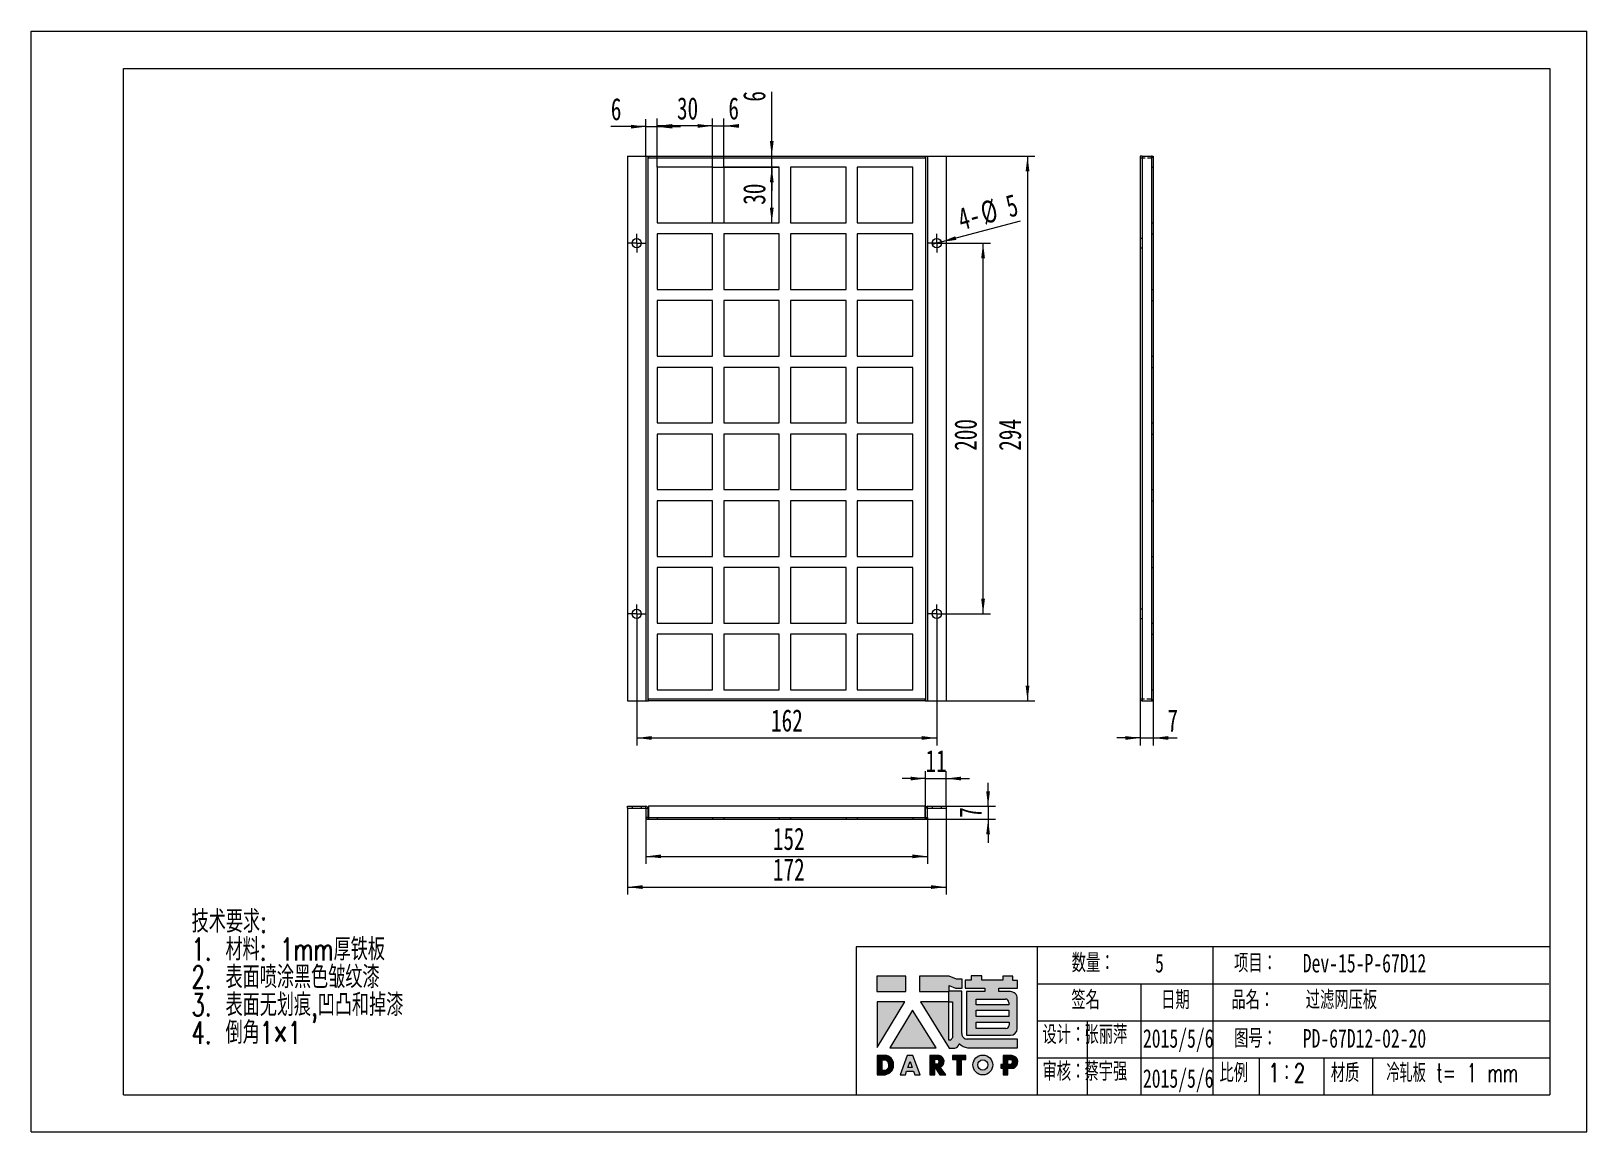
# Model space of a CAD drawing. Header units: millimetres. Extents: x 0 to 2100, y 1 to 1486.
import ezdxf

# ---------------------------------------------------------------- set-up
doc = ezdxf.new("R2010")
doc.units = ezdxf.units.MM
doc.header["$LTSCALE"] = 5
doc.linetypes.add('HIDDEN', pattern=[1.905, 1.27, -0.635])
doc.layers.add('A-TITLEBLOCK', color=7, linetype='Continuous', lineweight=15)
doc.styles.add('SLDTEXTSTYLE0', font='TXT', dxfattribs={"width": 0.7, "bigfont": 'bigfont'})
doc.styles.add('SLDTEXTSTYLE1', font='TXT', dxfattribs={"width": 0.7})
doc.styles.add('SLDTEXTSTYLE2', font='TXT', dxfattribs={"width": 0.6454545454545455, "bigfont": 'bigfont'})
doc.dimstyles.new('SLDDIMSTYLE0', dxfattribs={"dimtxt": 30, "dimasz": 20.4, "dimexe": 0, "dimexo": 0.0625, "dimgap": 7.5, "dimtad": 2, "dimlfac": 0.4, "dimrnd": 1e-09, "dimzin": 12, "dimdsep": 46, "dimtxsty": 'SLDTEXTSTYLE1', "dimsah": 1, "dimcen": 0.09, "dimadec": 0, "dimazin": 3, "dimtfac": 1, "dimtmove": 0, "dimatfit": 0, "dimfxl": 0, "dimfrac": 2, "dimtolj": 1, "dimtzin": 12, "dimarcsym": 0})
doc.dimstyles.new('SLDDIMSTYLE1', dxfattribs={"dimtxt": 30, "dimasz": 20.4, "dimexe": 0, "dimexo": 0.0625, "dimgap": 7.5, "dimtad": 2, "dimlfac": 0.4, "dimrnd": 1e-09, "dimzin": 12, "dimdsep": 46, "dimtxsty": 'SLDTEXTSTYLE1', "dimsah": 1, "dimcen": 0.09, "dimadec": 0, "dimazin": 3, "dimtfac": 1, "dimtofl": 0, "dimtmove": 0, "dimatfit": 3, "dimfxl": 0, "dimfrac": 2, "dimtolj": 1, "dimtzin": 12, "dimarcsym": 0})
doc.dimstyles.new('SLDDIMSTYLE2', dxfattribs={"dimtxt": 30, "dimasz": 20.4, "dimexe": 0, "dimexo": 0.0625, "dimgap": 7.5, "dimtad": 2, "dimlfac": 0.4, "dimrnd": 1e-09, "dimzin": 12, "dimdsep": 46, "dimtxsty": 'SLDTEXTSTYLE1', "dimblk1": 'NONE', "dimsah": 1, "dimcen": 0, "dimadec": 0, "dimazin": 3, "dimtfac": 1, "dimtmove": 0, "dimatfit": 3, "dimldrblk": 'NONE', "dimfxl": 0, "dimfrac": 2, "dimtolj": 1, "dimtzin": 12, "dimarcsym": 0})

msp = doc.modelspace()

# ---------------------------------------------------------------- texts
at = {"layer": 'A-TITLEBLOCK', "char_height": 25, "attachment_point": 1}
for s, insert, style in [('\\M+19094\\M+197CA\\M+18146', (1405.047133509556, 241.5004776580599), 'SLDTEXTSTYLE0'), ('5', (1517.545721989348, 241.1808787927131), 'SLDTEXTSTYLE1'), ('项\\M+196DA\\M+18146', (1624.197304060644, 241.1808782106366), 'SLDTEXTSTYLE0'), ('Dev-15-P-67D12', (1716.881182420382, 241.1808787927134), 'SLDTEXTSTYLE1'), ('签\\M+196BC', (1404.461271232295, 191.5744993601274), 'SLDTEXTSTYLE0'), ('\\M+193FA\\M+18AFA', (1525.710780385207, 191.5744993601274), 'SLDTEXTSTYLE0'), ('\\M+19569\\M+196BC\\M+18146', (1620.46582675791, 191.5744993601276), 'SLDTEXTSTYLE0'), ('过滤\\M+1E3A4压\\M+194C2', (1720.934156829388, 191.5744999422042), 'SLDTEXTSTYLE0'), ('设计\\M+18146', (1365.537332405731, 144.6966147858553), 'SLDTEXTSTYLE0'), ('张丽\\M+1E4CA', (1422.2470241265, 144.6966153679319), 'SLDTEXTSTYLE0'), ('2015/5/6', (1501.154730468862, 139.6966168766745), 'SLDTEXTSTYLE1'), ('图\\M+18D86\\M+18146', (1624.197304060644, 139.6966162945979), 'SLDTEXTSTYLE0'), ('PD-67D12-02-20', (1716.8464627148, 139.6966168766745), 'SLDTEXTSTYLE1'), ('审\\M+18A6A\\M+18146', (1365.53733240573, 95.02761865269977), 'SLDTEXTSTYLE0'), ('\\M+1E4EF\\M+18946强', (1422.2470241265, 95.0276192347764), 'SLDTEXTSTYLE0'), ('2015/5/6', (1501.154730468862, 85.63178634040655), 'SLDTEXTSTYLE1'), ('\\M+194E4\\M+197E1', (1604.454698287293, 93.13178465936925), 'SLDTEXTSTYLE0'), ('1\\M+181462', (1670.560236587599, 93.13178524144563), 'SLDTEXTSTYLE0'), ('\\M+18DDE质', (1754.818427303991, 93.13178465936922), 'SLDTEXTSTYLE0'), ('\\M+197E2轧\\M+194C2 t= 1 mm', (1829.765073971063, 93.13178465936926), 'SLDTEXTSTYLE2')]:
    msp.add_mtext(s, dxfattribs=dict(at, insert=insert, style=style))

# ---------------------------------------------------------------- blocks, each defined once
blk = doc.blocks.new('块1')
at = {"linetype": 'Continuous'}
for color, points in [(12, [(38.64911384253101, 112.4338869249128), (38.64911384253101, 132.805911204909), (-0.3430541103638385, 132.805911204909), (-0.3430541103638385, 112.4338869249128)]), (12, [(-0.2385985326791573, 36.73651004401712), (37.39381434596872, 98.18017242690932), (-0.2385985326791573, 98.18017242690932)]), (12, [(79.70382133446837, 36.32722141401579), (47.82562804873742, 87.02983344207028), (17.06254387914912, 36.32722141401579)]), (8, [(119.4784898502452, 20.31856293554283), (119.4784898502452, 25.95302375570735), (101.6761439181468, 25.95302375570735), (101.6761439181468, 20.30507862020247), (107.230615122623, 20.30507862020247), (107.230615122623, -0.04751238172960405), (113.8809536261659, -0.04751238172960405), (113.8809536261659, 20.31856293554283)])]:
    blk.add_hatch(color=color, dxfattribs=at).paths.add_polyline_path(points, flags=0)
h = blk.add_hatch(color=12, dxfattribs=at)
edge = h.paths.add_edge_path(flags=0)
edge.add_line((96.91974998447763, 112.8031192064697), (96.91974998447763, 120.4249301475527))
edge.add_line((96.91974998447763, 120.4249301475527), (105.5254236165795, 116.7072250918039))
edge.add_line((105.5254236165795, 116.7072250918039), (114.8293003269457, 116.7072250918039))
edge.add_line((114.8293003269457, 116.7072250918039), (114.8293003269457, 129.0211811699663))
edge.add_line((114.8293003269457, 129.0211811699663), (107.1536478549415, 129.0211811699663))
edge.add_line((107.1536478549415, 129.0211811699663), (97.15248434288227, 132.9708957688752))
edge.add_line((97.15248434288227, 132.9708957688752), (57.07361186248012, 132.9708957688752))
edge.add_line((57.07361186248012, 132.9708957688752), (57.07361186248012, 112.1451639378658))
edge.add_line((57.07361186248012, 112.1451639378658), (96.06944492321303, 112.1451639378658))
edge.add_line((96.06944492321303, 112.1451639378658), (96.06944492321303, 111.7239773826479))
edge.add_line((96.06944492321303, 111.7239773826479), (96.06944492321303, 98.41337176259287))
edge.add_line((96.06944492321303, 98.41337176259287), (58.25469292186026, 98.41337176259287))
edge.add_line((58.25469292186026, 98.41337176259287), (97.14973551250785, 35.81838680902813))
edge.add_line((97.14973551250785, 35.81838680902813), (104.8517496258944, 35.81838680902813))
edge.add_arc((103.1522661732545, 43.19073791617159), 7.565699230923236, 282.9811251691752, 345.4172256101925)
edge.add_line((110.4742357209487, 41.28585818363424), (110.4742357209485, 41.57420646706384))
edge.add_line((110.4742357209485, 41.57420646706384), (111.1534877676687, 41.57420646706384))
edge.add_arc((125.6862665597181, 57.01533391065622), 21.20448245413953, 226.7357971412295, 259.3209385163939)
edge.add_line((121.7569166934852, 36.17810075035764), (189.3436952156749, 36.17810075035741))
edge.add_line((189.3436952156749, 36.17810075035741), (189.3436952156749, 48.04945400769147))
edge.add_line((189.3436952156749, 48.04945400769147), (121.4690706102231, 48.04945400769217))
edge.add_arc((121.4690706101288, 55.44240398909943), 7.3929499814069, 180.0000000007005, 270.0000000007314, ccw=False)
edge.add_line((114.0761206287219, 55.44240398900904), (114.0761206287222, 112.8031192064697))
edge.add_line((114.0761206287222, 112.8031192064697), (96.91974998447763, 112.8031192064697))
edge = h.paths.add_edge_path(flags=0)
edge.add_line((98.54613601073483, 46.61059824254042), (96.44511849537325, 46.61059824254042))
edge.add_line((96.44511849537325, 46.61059824254042), (96.46252775885408, 98.14725483353753))
edge.add_line((96.46252775885408, 98.14725483353753), (101.4177538027511, 98.14646163856658))
edge.add_line((101.4177538027511, 98.14646163856658), (101.4177538027511, 49.56400355861728))
edge.add_arc((91.74553373631574, 56.09562428599831), 11.67107151635652, 305.6398792732127, 325.96896311389804, ccw=False)
h = blk.add_hatch(color=12, dxfattribs=at)
edge = h.paths.add_edge_path(flags=0)
edge.add_line((189.2273280360576, 116.7135706519118), (189.2273280360576, 127.2971717953349))
edge.add_line((189.2273280360576, 127.2971717953349), (183.2138020505463, 127.2971717953349))
edge.add_line((183.2138020505463, 127.2971717953349), (183.2138020505463, 133.0176942750186))
edge.add_line((183.2138020505463, 133.0176942750186), (169.468730696456, 133.0176942750186))
edge.add_line((169.468730696456, 133.0176942750186), (169.468730696456, 127.5831185998255))
edge.add_line((169.468730696456, 127.5831185998255), (141.4068311369998, 127.5831185998255))
edge.add_line((141.4068311369998, 127.5831185998255), (141.4068311369998, 133.3036410794854))
edge.add_line((141.4068311369998, 133.3036410794854), (126.7097479750951, 133.3036410794854))
edge.add_line((126.7097479750951, 133.3036410794854), (126.7097479750951, 127.4772270647952))
edge.add_line((126.7097479750951, 127.4772270647952), (118.5887848785727, 127.4772270647952))
edge.add_line((118.5887848785727, 127.4772270647952), (118.5887848785727, 116.9313026847669))
edge.add_line((118.5887848785727, 116.9313026847669), (145.3880547253769, 116.9313026847669))
edge.add_line((145.3880547253769, 116.9313026847669), (145.3880547253769, 112.2669193733156))
edge.add_line((145.3880547253769, 112.2669193733156), (120.4158412272832, 112.2669193733156))
edge.add_line((120.4158412272832, 112.2669193733156), (120.4158412272832, 53.21275698636857))
edge.add_line((120.4158412272832, 53.21275698636857), (179.6993458560694, 53.21275698636857))
edge.add_arc((179.699345856161, 62.45394446291773), 9.241187476549413, 269.9999999994329, 359.9999999994308)
edge.add_line((188.9405333327104, 62.45394446282578), (188.9405333327107, 102.895647913644))
edge.add_arc((179.6993458561152, 102.8956479135983), 9.241187476595556, 2.829145976812388e-10, 90.00000000028388)
edge.add_line((179.6993458560694, 112.1368353901939), (164.0278778403414, 112.136835390194))
edge.add_line((164.0278778403414, 112.136835390194), (164.0278778403414, 116.7135706519118))
edge.add_line((164.0278778403414, 116.7135706519118), (189.2273280360576, 116.7135706519118))
h.paths.add_polyline_path([(133.6752857684512, 78.38400773096745), (133.6752857684512, 86.9651880479648), (177.4861544918635, 86.9651880479648), (177.4861544918635, 78.38400773096745)], flags=0)
edge = h.paths.add_edge_path(flags=0)
edge.add_line((133.3884910658065, 102.1255244531596), (173.1523554557823, 102.1255244531596))
edge.add_arc((173.1523554556227, 97.50493071507823), 4.62059373808164, -1.9737740331038367e-09, 89.9999999980206, ccw=False)
edge.add_line((177.7729491937046, 97.50493071491913), (177.7729491937046, 94.11623774518648))
edge.add_line((177.7729491937046, 94.11623774518648), (133.3884910658065, 94.11623774518648))
edge.add_line((133.3884910658065, 94.11623774518648), (133.3884910658065, 102.1255244531596))
edge = h.paths.add_edge_path(flags=0)
edge.add_line((133.6752857684512, 62.36583091226655), (133.6752857684512, 70.66106442486453))
edge.add_line((133.6752857684512, 70.66106442486453), (178.0588276197558, 70.66106442486453))
edge.add_line((178.0588276197558, 70.66106442486453), (178.0588276197558, 66.98642465049213))
edge.add_arc((173.4382338816462, 66.9864246503759), 4.620593738109521, -89.99999999855481, 1.4405259207705967e-09, ccw=False)
edge.add_line((173.4382338817628, 62.36583091226638), (133.6752857684512, 62.36583091226655))
h = blk.add_hatch(color=8, dxfattribs=at)
edge = h.paths.add_edge_path(flags=0)
edge.add_arc((8.907678533005281, 13.18337713897282), 13.30525839164979, 278.6604405932824, 432.3203452583787)
edge.add_line((12.94841578082462, 25.86021993844982), (0.03811712337375894, 25.86021993844982))
edge.add_line((0.03811712337375983, 25.86021993844982), (0.03811712337375983, 0.02982413269962692))
edge.add_line((0.03811712337375983, 0.02982413269962854), (10.91116154509436, 0.02982413269962854))
edge = h.paths.add_edge_path(flags=0)
edge.add_line((6.588581432642183, 20.20354965782483), (10.60432201349048, 20.20354965782483))
edge.add_arc((7.884197118354085, 12.84309647558925), 7.846996272015349, -65.785734817285, 69.71773257233048, ccw=False)
edge.add_line((11.10264354720974, 5.686494413324707), (6.588581432642183, 5.686494413324707))
edge.add_line((6.588581432642183, 5.686494413324707), (6.588581432642183, 20.20354965782483))
h = blk.add_hatch(color=8, dxfattribs=at)
h.paths.add_polyline_path([(57.86894030310964, -0.05385794184611415), (47.92275341108183, 26.07279620361487), (40.55497001353382, 26.07279620361487), (31.07974950352449, 0.002062307009149631), (38.05903145190165, 0.002062307009149631), (39.70099984457549, 4.62242329487615), (49.15606226069625, 4.62242329487615), (50.83376545671148, -0.05385794184611415)], flags=0)
h.paths.add_polyline_path([(41.4914051132817, 9.602498223888368), (44.36668235474562, 17.79461638394841), (47.34916400664314, 9.602498223888368)], flags=0)
h = blk.add_hatch(color=8, dxfattribs=at)
edge = h.paths.add_edge_path(flags=0)
edge.add_arc((81.90655125531688, 17.99331173623158), 8.266266239124773, 290.6073250211866, 437.2124199352527)
edge.add_line((83.73618273928103, 26.05455271817605), (71.03858969669615, 26.05455271817605))
edge.add_line((71.03858969669615, 26.05455271817605), (71.03858969669615, -0.01221520334738813))
edge.add_line((71.03858969669615, -0.01221520334738869), (77.74848620576093, -0.01221520334738869))
edge.add_line((77.74848620576093, -0.01221520334738869), (77.74848620576093, 10.32152950896504))
edge.add_line((77.74848620576093, 10.32152950896504), (84.64530322422006, -0.1054156181724561))
edge.add_line((84.64530322422006, -0.105415618172457), (92.75343844151823, -0.105415618172457))
edge.add_line((92.75343844151823, -0.105415618172457), (84.81595720545106, 10.25596629005833))
edge = h.paths.add_edge_path(flags=0)
edge.add_arc((79.87974651986279, 17.60742235935877), 3.511384235190945, -77.47302943994771, 76.71957553051169, ccw=False)
edge.add_line((80.64136280020952, 14.17963008317599), (77.68709564700494, 14.17963008317597))
edge.add_line((77.68709564700494, 14.17963008317597), (77.68709564700494, 21.02490310031068))
edge.add_line((77.68709564700494, 21.02490310031068), (80.68637197964578, 21.02490310031068))
h = blk.add_hatch(color=8, dxfattribs=at)
edge = h.paths.add_edge_path(flags=0)
edge.add_arc((142.5393495162486, 13.11476576962944), 13.38318296392606, 0, 360)
edge = h.paths.add_edge_path(flags=0)
edge.add_arc((142.5393495162486, 13.11476576962944), 6.875414427692794, 0, 360)
h = blk.add_hatch(color=8, dxfattribs=at)
edge = h.paths.add_edge_path(flags=0)
edge.add_arc((180.8673706313665, 17.23667524713854), 8.786258111376345, 288.8958684179253, 445.2442177897109)
edge.add_line((181.5958285641788, 25.99268350660529), (181.2117367946142, 25.99268350660529))
edge.add_line((181.2117367946142, 25.99268350660529), (169.8920506732323, 25.99268350660529))
edge.add_line((169.8920506732323, 25.99268350660529), (169.8920506732323, 13.82745149460132))
edge.add_line((169.8920506732323, 13.82745149460132), (166.8884946503463, 13.82745149460132))
edge.add_line((166.8884946503463, 13.82745149460132), (166.8884946503463, 8.889415901437063))
edge.add_line((166.8884946503463, 8.889415901437063), (169.843487992099, 8.889415901437063))
edge.add_line((169.843487992099, 8.889415901437063), (169.843487992099, 0.03339351019693204))
edge.add_line((169.843487992099, 0.03339351019693122), (176.4516777525268, 0.03339351019693122))
edge.add_line((176.4516777525268, 0.03339351019693122), (176.4516777525268, 8.923919884871967))
edge.add_line((176.4516777525268, 8.923919884871967), (183.7127932514415, 8.923919884871967))
edge = h.paths.add_edge_path(flags=0)
edge.add_arc((179.0600297303263, 17.31202188104179), 3.51531887461637, -79.01085638112988, 72.55127628001372, ccw=False)
edge.add_line((179.7301303377721, 13.86116228289312), (176.3536361136639, 13.86116228289306))
edge.add_line((176.3536361136639, 13.86116228289306), (176.3536361136639, 20.66558575653326))
edge.add_line((176.3536361136639, 20.66558575653326), (180.114105687377, 20.66558575653326))
at = {"layer": 'A-TITLEBLOCK'}
for p, q in [((38.64911384253101, 132.805911204909), (-0.3430541103638385, 132.805911204909)), ((-0.3430541103638385, 132.805911204909), (-0.3430541103638385, 112.4338869249128)), ((38.64911384253101, 112.4338869249128), (38.64911384253101, 132.805911204909)), ((97.15248434288227, 132.9708957688752), (57.07361186248012, 132.9708957688752)), ((57.07361186248012, 132.9708957688752), (57.07361186248012, 112.1451639378658)), ((107.1536478549415, 129.0211811699663), (97.15248434288227, 132.9708957688752)), ((114.8293003269457, 129.0211811699663), (107.1536478549415, 129.0211811699663)), ((114.8293003269457, 116.7072250918039), (114.8293003269457, 129.0211811699663)), ((126.7097479750951, 127.4772270647952), (118.5887848785727, 127.4772270647952)), ((118.5887848785727, 127.4772270647952), (118.5887848785727, 116.9313026847669)), ((141.4068311369998, 133.3036410794854), (126.7097479750951, 133.3036410794854)), ((126.7097479750951, 133.3036410794854), (126.7097479750951, 127.4772270647952)), ((141.4068311369998, 127.5831185998255), (141.4068311369998, 133.3036410794854)), ((169.468730696456, 127.5831185998255), (141.4068311369998, 127.5831185998255)), ((183.2138020505463, 133.0176942750186), (169.468730696456, 133.0176942750186)), ((169.468730696456, 133.0176942750186), (169.468730696456, 127.5831185998255)), ((183.2138020505463, 127.2971717953349), (183.2138020505463, 133.0176942750186)), ((189.2273280360576, 127.2971717953349), (183.2138020505463, 127.2971717953349)), ((189.2273280360576, 116.7135706519118), (189.2273280360576, 127.2971717953349)), ((-0.3430541103638385, 112.4338869249128), (38.64911384253101, 112.4338869249128)), ((57.07361186248012, 112.1451639378658), (96.06944492321303, 112.1451639378658)), ((96.06944492321303, 112.1451639378658), (96.06944492321303, 111.7239773826479)), ((96.06944492321303, 111.7239773826479), (96.06944492321303, 98.41337176259287)), ((96.91974998447763, 120.4249301475527), (105.5254236165795, 116.7072250918039)), ((96.91974998447763, 112.8031192064697), (96.91974998447763, 120.4249301475527)), ((114.0761206287222, 112.8031192064697), (96.91974998447763, 112.8031192064697)), ((105.5254236165795, 116.7072250918039), (114.8293003269457, 116.7072250918039)), ((114.0761206287222, 55.44240398900904), (114.0761206287222, 112.8031192064697)), ((118.5887848785727, 116.9313026847669), (145.3880547253769, 116.9313026847669)), ((145.3880547253769, 112.2669193733156), (120.4158412272832, 112.2669193733156)), ((120.4158412272832, 112.2669193733156), (120.4158412272832, 53.21275698636857)), ((145.3880547253769, 116.9313026847669), (145.3880547253769, 112.2669193733156)), ((164.0278778403414, 112.136835390194), (164.0278778403414, 116.7135706519118)), ((164.0278778403414, 116.7135706519118), (189.2273280360576, 116.7135706519118)), ((179.6993458560694, 112.136835390194), (164.0278778403414, 112.136835390194)), ((37.39381434596872, 98.18017242690932), (-0.2385985326791573, 98.18017242690932)), ((-0.2385985326791573, 98.18017242690932), (-0.2385985326791573, 36.73651004401712)), ((-0.2385985326791573, 36.73651004401712), (37.39381434596872, 98.18017242690932)), ((47.82562804873742, 87.02983344207028), (17.06254387914912, 36.32722141401579)), ((79.70382133446837, 36.32722141401579), (47.82562804873742, 87.02983344207028)), ((96.06944492321303, 98.41337176259287), (58.25469292186026, 98.41337176259287)), ((58.25469292186026, 98.41337176259287), (97.14973551250785, 35.81838680902813)), ((96.44511849537325, 46.61059824254042), (96.46252775885408, 98.14725483353753)), ((96.46252775885408, 98.14725483353753), (101.4177538027511, 98.14646163856658)), ((101.4177538027511, 98.14646163856658), (101.4177538027511, 49.56400355861728)), ((133.3884910658065, 94.11623774518648), (133.3884910658065, 102.1255244531596)), ((133.3884910658065, 102.1255244531596), (173.1523554557823, 102.1255244531596)), ((177.7729491937046, 94.11623774518648), (133.3884910658065, 94.11623774518648)), ((133.6752857684512, 78.38400773096745), (133.6752857684512, 86.9651880479648)), ((133.6752857684512, 86.9651880479648), (177.4861544918635, 86.9651880479648)), ((177.4861544918635, 86.9651880479648), (177.4861544918635, 78.38400773096745)), ((177.7729491937046, 97.50493071491913), (177.7729491937046, 94.11623774518648)), ((188.9405333327107, 62.45394446282578), (188.9405333327107, 102.895647913644)), ((177.4861544918635, 78.38400773096745), (133.6752857684512, 78.38400773096745)), ((133.6752857684512, 62.36583091226655), (133.6752857684512, 70.66106442486453)), ((133.6752857684512, 70.66106442486453), (178.0588276197558, 70.66106442486453)), ((178.0588276197558, 70.66106442486453), (178.0588276197558, 66.98642465049213)), ((98.54613601073483, 46.61059824254042), (96.44511849537325, 46.61059824254042)), ((120.4158412272832, 53.21275698636857), (179.6993458560694, 53.21275698636857)), ((189.3436952156749, 48.04945400769147), (121.4690706102231, 48.04945400769217)), ((173.4382338817628, 62.36583091226655), (133.6752857684512, 62.36583091226655)), ((189.3436952156749, 36.17810075035741), (189.3436952156749, 48.04945400769147)), ((12.94841578082462, 25.86021993844982), (0.03811712337375983, 25.86021993844982)), ((0.03811712337375983, 25.86021993844982), (0.03811712337375983, 0.02982413269962854)), ((17.06254387914912, 36.32722141401579), (79.70382133446837, 36.32722141401579)), ((40.55497001353382, 26.07279620361487), (31.07974950352449, 0.002062307009149631)), ((47.92275341108183, 26.07279620361487), (40.55497001353382, 26.07279620361487)), ((57.86894030310964, -0.05385794184611415), (47.92275341108183, 26.07279620361487)), ((83.73618273928103, 26.05455271817605), (71.03858969669615, 26.05455271817605)), ((71.03858969669615, 26.05455271817605), (71.03858969669615, -0.01221520334738869)), ((77.68709564700494, 14.17963008317597), (77.68709564700494, 21.02490310031068)), ((77.68709564700494, 21.02490310031068), (80.68637197964578, 21.02490310031068)), ((97.14973551250785, 35.81838680902813), (104.8517496258944, 35.81838680902813)), ((119.4784898502452, 25.95302375570735), (101.6761439181468, 25.95302375570735)), ((101.6761439181468, 25.95302375570735), (101.6761439181468, 20.30507862020247)), ((110.4742357209485, 41.2858581836343), (110.4742357209485, 41.57420646706384)), ((110.4742357209485, 41.57420646706384), (111.1534877676687, 41.57420646706384)), ((119.4784898502452, 20.31856293554283), (119.4784898502452, 25.95302375570735)), ((121.7569166934851, 36.17810075035741), (189.3436952156749, 36.17810075035741)), ((181.2117367946142, 25.99268350660529), (169.8920506732323, 25.99268350660529)), ((169.8920506732323, 25.99268350660529), (169.8920506732323, 13.82745149460132)), ((181.5958285641788, 25.99268350660529), (181.2117367946142, 25.99268350660529)), ((0.03811712337375983, 0.02982413269962854), (10.91116154509436, 0.02982413269962854)), ((6.588581432642183, 5.686494413324707), (6.588581432642183, 20.20354965782483)), ((6.588581432642183, 20.20354965782483), (10.60432201349048, 20.20354965782483)), ((11.10264354720974, 5.686494413324707), (6.588581432642183, 5.686494413324707)), ((31.07974950352449, 0.002062307009149631), (38.05903145190165, 0.002062307009149631)), ((38.05903145190165, 0.002062307009149631), (39.70099984457549, 4.62242329487615)), ((39.70099984457549, 4.62242329487615), (49.15606226069625, 4.62242329487615)), ((41.4914051132817, 9.602498223888368), (44.36668235474562, 17.79461638394841)), ((47.34916400664314, 9.602498223888368), (41.4914051132817, 9.602498223888368)), ((44.36668235474562, 17.79461638394841), (47.34916400664314, 9.602498223888368)), ((49.15606226069625, 4.62242329487615), (50.83376545671148, -0.05385794184611415)), ((80.64136280020952, 14.17963008317597), (77.68709564700494, 14.17963008317597)), ((77.74848620576093, -0.01221520334738869), (77.74848620576093, 10.32152950896504)), ((77.74848620576093, 10.32152950896504), (84.64530322422006, -0.105415618172457)), ((92.75343844151823, -0.105415618172457), (84.81595720545106, 10.25596629005833)), ((101.6761439181468, 20.30507862020247), (107.230615122623, 20.30507862020247)), ((107.230615122623, 20.30507862020247), (107.230615122623, -0.04751238172960405)), ((113.8809536261659, -0.04751238172960405), (113.8809536261659, 20.31856293554283)), ((113.8809536261659, 20.31856293554283), (119.4784898502452, 20.31856293554283)), ((169.8920506732323, 13.82745149460132), (166.8884946503463, 13.82745149460132)), ((166.8884946503463, 13.82745149460132), (166.8884946503463, 8.889415901437063)), ((166.8884946503463, 8.889415901437063), (169.843487992099, 8.889415901437063)), ((169.843487992099, 8.889415901437063), (169.843487992099, 0.03339351019693122)), ((169.843487992099, 0.03339351019693122), (176.4516777525268, 0.03339351019693122)), ((176.3536361136639, 13.86116228289306), (176.3536361136639, 20.66558575653326)), ((176.3536361136639, 20.66558575653326), (180.114105687377, 20.66558575653326)), ((179.7301303377721, 13.86116228289306), (176.3536361136639, 13.86116228289306)), ((176.4516777525268, 0.03339351019693122), (176.4516777525268, 8.923919884871967)), ((176.4516777525268, 8.923919884871967), (183.7127932514415, 8.923919884871967)), ((50.83376545671148, -0.05385794184611415), (57.86894030310964, -0.05385794184611415)), ((71.03858969669615, -0.01221520334738869), (77.74848620576093, -0.01221520334738869)), ((84.64530322422006, -0.105415618172457), (92.75343844151823, -0.105415618172457)), ((107.230615122623, -0.04751238172960405), (113.8809536261659, -0.04751238172960405))]:
    blk.add_line(p, q, dxfattribs=at)
for radius in [13.38318296392606, 6.875414427692789]:
    blk.add_circle((142.5393495162486, 13.11476576962944), radius, dxfattribs=at)
for centre, radius, start, end in [((179.6993458561152, 102.8956479135983), 9.241187476595641, 2.829145976812388e-10, 90.00000000028388), ((173.1523554556227, 97.50493071507823), 4.620593738081908, 359.9999999980279, 89.99999999802147), ((173.4382338816462, 66.9864246503759), 4.620593738109676, 270.0000000014468, 1.441269694505783e-09), ((91.74553373631574, 56.09562428599831), 11.67107151635653, 305.6398792732136, 325.9689631138988), ((121.4690706101288, 55.44240398909943), 7.392949981407256, 180.0000000007013, 270.0000000007322), ((179.699345856161, 62.45394446291773), 9.241187476549669, 269.9999999994329, 359.9999999994308), ((8.907678533005281, 13.18337713897282), 13.30525839164982, 278.6604405932824, 72.32034525837781), ((79.87974651986279, 17.60742235935877), 3.511384235190964, 282.5269705600539, 76.71957553051254), ((81.90655125531688, 17.99331173623158), 8.266266239124777, 290.6073250211866, 77.21241993525196), ((103.1522661732545, 43.19073791617159), 7.565699230923485, 282.9811251691752, 345.4172256101925), ((125.6862665597181, 57.01533391065622), 21.20448245413976, 226.7357971412295, 259.3209385163938), ((180.8673706313665, 17.23667524713854), 8.786258111376384, 288.8958684179253, 85.24421778971013), ((7.884197118354085, 12.84309647558925), 7.846996272015353, 294.2142651827166, 69.71773257233134), ((179.0600297303263, 17.31202188104179), 3.515318874616421, 280.9891436188715, 72.55127628001448)]:
    blk.add_arc(centre, radius, start, end, dxfattribs=at)
blk = doc.blocks.new('SW_NOTE_0')
at = {"layer": 'A-TITLEBLOCK', "color": 0, "char_height": 30, "attachment_point": 1, "style": 'SLDTEXTSTYLE0'}
for s, insert in [('\\M+18B5A术\\M+19776\\M+18B81:', (0, 38.67203219315895)), ('1. \\M+18DDE\\M+197BF: 1mm\\M+18CFA铁\\M+194C2', (0, 1.172033031349266)), ('2. \\M+1955C\\M+196CA喷涂\\M+1FC4B\\M+19046皱纹\\M+18EBD', (0, -36.32796613046042)), ('3. \\M+1955C\\M+196CA\\M+19DD9划\\M+18DAD,\\M+1899A\\M+193CA\\M+19861\\M+19D7B\\M+18EBD', (0, -73.8279652922701)), ('4. \\M+1937C\\M+18A701\\M+1817E1', (0, -111.3279644540798))]:
    blk.add_mtext(s, dxfattribs=dict(at, insert=insert))
blk = doc.blocks.new('_D')
at = {"layer": 'A-TITLEBLOCK'}
for p, q in [((830.3432200729835, 1317.489435464415), (830.3432200729835, 1367.194684556778)), ((845.3432200729835, 1302.489435464415), (845.3432200729835, 1367.194684556778)), ((830.3432200729835, 1357.194684556778), (782.9269587877264, 1357.194684556778)), ((830.3432200729835, 1357.194684556778), (845.3432200729835, 1357.194684556778)), ((845.3432200729835, 1357.194684556778), (877.0932200729835, 1357.194684556778))]:
    blk.add_line(p, q, dxfattribs=at)
for points in [[(830.3432200729835, 1357.194684556778), (809.9432200729835, 1359.734684556778), (809.9432200729835, 1354.654684556778)], [(845.3432200729835, 1357.194684556778), (865.7432200729835, 1354.654684556778), (865.7432200729835, 1359.734684556778)]]:
    blk.add_solid(points, dxfattribs=at)
at = {"layer": 'A-TITLEBLOCK', "insert": (782.9269587877264, 1395.866717332013), "char_height": 30, "attachment_point": 1, "style": 'SLDTEXTSTYLE1'}
blk.add_mtext('6', dxfattribs=at)
blk = doc.blocks.new('_D_1')
at = {"layer": 'A-TITLEBLOCK'}
for p, q in [((845.3432200729835, 1302.489435464415), (845.3432200729835, 1368.18309471056)), ((920.3432200729836, 1302.489435464415), (920.3432200729836, 1368.18309471056)), ((920.3432200729836, 1358.18309471056), (845.3432200729835, 1358.18309471056))]:
    blk.add_line(p, q, dxfattribs=at)
for points in [[(845.3432200729835, 1358.18309471056), (865.7432200729835, 1355.64309471056), (865.7432200729835, 1360.72309471056)], [(920.3432200729836, 1358.18309471056), (899.9432200729836, 1360.72309471056), (899.9432200729836, 1355.64309471056)]]:
    blk.add_solid(points, dxfattribs=at)
at = {"layer": 'A-TITLEBLOCK', "insert": (872.198576421096, 1396.855127485795), "char_height": 30, "attachment_point": 1, "style": 'SLDTEXTSTYLE1'}
blk.add_mtext('30', dxfattribs=at)
blk = doc.blocks.new('_D_2')
at = {"layer": 'A-TITLEBLOCK'}
for p, q in [((920.3432200729836, 1302.489435464415), (920.3432200729836, 1368.18309471056)), ((935.3432200729836, 1302.489435464415), (935.3432200729836, 1368.18309471056)), ((920.3432200729836, 1358.18309471056), (888.5932200729836, 1358.18309471056)), ((920.3432200729836, 1358.18309471056), (935.3432200729836, 1358.18309471056)), ((935.3432200729836, 1358.18309471056), (954.720664286998, 1358.18309471056))]:
    blk.add_line(p, q, dxfattribs=at)
for points in [[(920.3432200729836, 1358.18309471056), (899.9432200729836, 1360.72309471056), (899.9432200729836, 1355.64309471056)], [(935.3432200729836, 1358.18309471056), (955.7432200729836, 1355.64309471056), (955.7432200729836, 1360.72309471056)]]:
    blk.add_solid(points, dxfattribs=at)
at = {"layer": 'A-TITLEBLOCK', "insert": (941.5956644639492, 1396.855127485795), "char_height": 30, "attachment_point": 1, "style": 'SLDTEXTSTYLE1'}
blk.add_mtext('6', dxfattribs=at)
blk = doc.blocks.new('_D_3')
at = {"layer": 'A-TITLEBLOCK'}
for p, q in [((920.3432200729836, 1302.489435464415), (1010.137429823567, 1302.489435464415)), ((1000.137429823567, 1227.489435464415), (1000.137429823567, 1302.489435464415)), ((920.3432200729836, 1227.489435464415), (1010.137429823567, 1227.489435464415))]:
    blk.add_line(p, q, dxfattribs=at)
for points in [[(1000.137429823567, 1302.489435464415), (997.5974298235667, 1282.089435464415), (1002.677429823567, 1282.089435464415)], [(1000.137429823567, 1227.489435464415), (1002.677429823567, 1247.889435464415), (997.5974298235667, 1247.889435464415)]]:
    blk.add_solid(points, dxfattribs=at)
at = {"layer": 'A-TITLEBLOCK', "insert": (961.4653970483313, 1251.822768269378), "char_height": 30, "attachment_point": 1, "rotation": 90, "style": 'SLDTEXTSTYLE1'}
blk.add_mtext('30', dxfattribs=at)
blk = doc.blocks.new('_D_4')
at = {"layer": 'A-TITLEBLOCK'}
for p, q in [((1000.137429823567, 1317.489435464415), (1000.137429823567, 1404.05193537594)), ((1000.137429823567, 1302.489435464415), (1000.137429823567, 1317.489435464415)), ((1000.137429823567, 1302.489435464415), (1000.137429823567, 1270.739435464415))]:
    blk.add_line(p, q, dxfattribs=at)
for points in [[(1000.137429823567, 1317.489435464415), (1002.677429823567, 1337.889435464416), (997.5974298235667, 1337.889435464416)], [(1000.137429823567, 1302.489435464415), (997.5974298235667, 1282.089435464415), (1002.677429823567, 1282.089435464415)]]:
    blk.add_solid(points, dxfattribs=at)
at = {"layer": 'A-TITLEBLOCK', "insert": (961.4653970483308, 1390.926935552891), "char_height": 30, "attachment_point": 1, "rotation": 90, "style": 'SLDTEXTSTYLE1'}
blk.add_mtext('6', dxfattribs=at)
blk = doc.blocks.new('_D_5')
at = {"layer": 'A-TITLEBLOCK'}
for q in [(1335.918600252106, 1230.287892267253), (1216.806183658677, 1198.371816432525)]:
    blk.add_line((1228.88025648729, 1201.607054496306), q, dxfattribs=at)
blk.add_solid([(1228.88025648729, 1201.607054496306), (1249.242543718148, 1204.433511417623), (1247.927742969027, 1209.340414615172)], dxfattribs=at)
at = {"layer": 'A-TITLEBLOCK', "char_height": 30, "attachment_point": 1, "rotation": 15.000000000000199, "style": 'SLDTEXTSTYLE1'}
for s, insert in [('%%c', (1279.30910640875, 1254.417311520001)), ('5', (1313.408457959429, 1263.424795927711)), ('4-', (1248.753807052845, 1246.100634430375))]:
    blk.add_mtext(s, dxfattribs=dict(at, insert=insert))
blk = doc.blocks.new('_NONE')
blk = doc.blocks.new('_D_6')
at = {"layer": 'A-TITLEBLOCK'}
for p, q in [((1222.843220072984, 1199.989435464415), (1295.343220072984, 1199.989435464415)), ((1285.343220072984, 699.9894354644152), (1285.343220072984, 1199.989435464415)), ((1222.843220072984, 699.9894354644152), (1295.343220072984, 699.9894354644152))]:
    blk.add_line(p, q, dxfattribs=at)
for points in [[(1285.343220072984, 1199.989435464415), (1282.803220072984, 1179.589435464415), (1287.883220072984, 1179.589435464415)], [(1285.343220072984, 699.9894354644152), (1287.883220072984, 720.3894354644152), (1282.803220072984, 720.3894354644152)]]:
    blk.add_solid(points, dxfattribs=at)
at = {"layer": 'A-TITLEBLOCK', "insert": (1246.671187297748, 919.892681559534), "char_height": 30, "attachment_point": 1, "rotation": 90, "style": 'SLDTEXTSTYLE1'}
blk.add_mtext('200', dxfattribs=at)
blk = doc.blocks.new('_D_7')
at = {"layer": 'A-TITLEBLOCK'}
for p, q in [((1235.343220072984, 1317.489435464415), (1355.343220072984, 1317.489435464415)), ((1345.343220072984, 1317.489435464415), (1345.343220072984, 582.4894354644154)), ((1235.343220072984, 582.4894354644154), (1355.343220072984, 582.4894354644154))]:
    blk.add_line(p, q, dxfattribs=at)
for points in [[(1345.343220072984, 1317.489435464415), (1342.803220072984, 1297.089435464415), (1347.883220072984, 1297.089435464415)], [(1345.343220072984, 582.4894354644154), (1347.883220072984, 602.8894354644153), (1342.803220072984, 602.8894354644153)]]:
    blk.add_solid(points, dxfattribs=at)
at = {"layer": 'A-TITLEBLOCK', "insert": (1306.671187297748, 919.9135152455284), "char_height": 30, "attachment_point": 1, "rotation": 90.00000000000041, "style": 'SLDTEXTSTYLE1'}
blk.add_mtext('294', dxfattribs=at)
blk = doc.blocks.new('_D_8')
at = {"layer": 'A-TITLEBLOCK'}
for p, q in [((817.8432200729835, 699.9894354644152), (817.8432200729835, 522.4894354644151)), ((1222.843220072984, 699.9894354644152), (1222.843220072984, 522.4894354644151)), ((817.8432200729835, 532.4894354644151), (1222.843220072984, 532.4894354644151))]:
    blk.add_line(p, q, dxfattribs=at)
for points in [[(817.8432200729835, 532.4894354644151), (838.2432200729835, 529.9494354644152), (838.2432200729835, 535.0294354644151)], [(1222.843220072984, 532.4894354644151), (1202.443220072983, 535.0294354644151), (1202.443220072983, 529.9494354644152)]]:
    blk.add_solid(points, dxfattribs=at)
at = {"layer": 'A-TITLEBLOCK', "insert": (999.1418167771147, 571.1614682396507), "char_height": 30, "attachment_point": 1, "style": 'SLDTEXTSTYLE1'}
blk.add_mtext('162', dxfattribs=at)
blk = doc.blocks.new('SW_CENTERMARKSYMBOL_0')
at = {"layer": 'A-TITLEBLOCK', "color": 0}
for p, q in [((-6.250000000000144, 0), (-12.50000000000001, 0)), ((0, 0), (-6.250000000000144, 0)), ((0, 6.250000000000005), (0, 12.50000000000001)), ((0, 0), (0, 6.250000000000005)), ((0, 0), (0, -6.250000000000005)), ((0, 0), (6.249999999999867, 0)), ((6.249999999999867, 0), (12.50000000000001, 0)), ((0, -6.250000000000005), (0, -12.50000000000001))]:
    blk.add_line(p, q, dxfattribs=at)
blk = doc.blocks.new('SW_CENTERMARKSYMBOL_1')
at = {"layer": 'A-TITLEBLOCK', "color": 0}
for p, q in [((-6.250000000000144, 0), (-12.50000000000001, 0)), ((0, 0), (-6.250000000000144, 0)), ((0, 6.250000000000005), (0, 12.50000000000001)), ((0, 0), (0, 6.250000000000005)), ((0, 0), (0, -6.250000000000005)), ((0, 0), (6.249999999999867, 0)), ((6.249999999999867, 0), (12.50000000000001, 0)), ((0, -6.250000000000005), (0, -12.50000000000001))]:
    blk.add_line(p, q, dxfattribs=at)
blk = doc.blocks.new('SW_CENTERMARKSYMBOL_2')
at = {"layer": 'A-TITLEBLOCK', "color": 0}
for p, q in [((-6.249999999999867, 0), (-12.50000000000001, 0)), ((0, 0), (-6.249999999999867, 0)), ((0, 6.250000000000005), (0, 12.50000000000001)), ((0, 0), (0, 6.250000000000005)), ((0, 0), (0, -6.250000000000005)), ((0, 0), (6.250000000000144, 0)), ((6.250000000000144, 0), (12.50000000000001, 0)), ((0, -6.250000000000005), (0, -12.50000000000001))]:
    blk.add_line(p, q, dxfattribs=at)
blk = doc.blocks.new('SW_CENTERMARKSYMBOL_3')
at = {"layer": 'A-TITLEBLOCK', "color": 0}
for p, q in [((-6.249999999999867, 0), (-12.50000000000001, 0)), ((0, 0), (-6.249999999999867, 0)), ((0, 6.250000000000005), (0, 12.50000000000001)), ((0, 0), (0, 6.250000000000005)), ((0, 0), (0, -6.250000000000005)), ((0, 0), (6.250000000000144, 0)), ((6.250000000000144, 0), (12.50000000000001, 0)), ((0, -6.250000000000005), (0, -12.50000000000001))]:
    blk.add_line(p, q, dxfattribs=at)
blk = doc.blocks.new('_D_9')
at = {"layer": 'A-TITLEBLOCK'}
for p, q in [((805.3432200729835, 437.7665125872874), (805.3432200729835, 321.3101308093076)), ((1235.343220072984, 437.7665125872874), (1235.343220072984, 321.3101308093076)), ((805.3432200729835, 331.3101308093076), (1235.343220072984, 331.3101308093076))]:
    blk.add_line(p, q, dxfattribs=at)
for points in [[(805.3432200729835, 331.3101308093076), (825.7432200729835, 328.7701308093076), (825.7432200729835, 333.8501308093076)], [(1235.343220072984, 331.3101308093076), (1214.943220072983, 333.8501308093076), (1214.943220072983, 328.7701308093076)]]:
    blk.add_solid(points, dxfattribs=at)
at = {"layer": 'A-TITLEBLOCK', "insert": (1001.687865268335, 369.9821635845432), "char_height": 30, "attachment_point": 1, "style": 'SLDTEXTSTYLE1'}
blk.add_mtext('172', dxfattribs=at)
blk = doc.blocks.new('_D_10')
at = {"layer": 'A-TITLEBLOCK'}
for p, q in [((830.3432200729835, 425.2665125872874), (830.3432200729835, 362.7665125872873)), ((1210.343220072984, 425.2665125872874), (1210.343220072984, 362.7665125872873)), ((830.3432200729835, 372.7665125872874), (1210.343220072984, 372.7665125872874))]:
    blk.add_line(p, q, dxfattribs=at)
for points in [[(830.3432200729835, 372.7665125872874), (850.7432200729835, 370.2265125872873), (850.7432200729835, 375.3065125872874)], [(1210.343220072984, 372.7665125872874), (1189.943220072983, 375.3065125872874), (1189.943220072983, 370.2265125872873)]]:
    blk.add_solid(points, dxfattribs=at)
at = {"layer": 'A-TITLEBLOCK', "insert": (1001.667031582341, 411.438545362523), "char_height": 30, "attachment_point": 1, "style": 'SLDTEXTSTYLE1'}
blk.add_mtext('152', dxfattribs=at)
blk = doc.blocks.new('_D_11')
at = {"layer": 'A-TITLEBLOCK'}
for p, q in [((1207.843220072984, 437.7665125872874), (1207.843220072984, 487.7413113311471)), ((1235.343220072984, 440.2665125872874), (1235.343220072984, 487.7413113311471)), ((1207.843220072984, 477.7413113311471), (1176.093220072984, 477.7413113311471)), ((1207.843220072984, 477.7413113311471), (1235.343220072984, 477.7413113311471)), ((1235.343220072984, 477.7413113311471), (1267.093220072984, 477.7413113311471))]:
    blk.add_line(p, q, dxfattribs=at)
for points in [[(1207.843220072984, 477.7413113311471), (1187.443220072983, 480.2813113311472), (1187.443220072983, 475.2013113311471)], [(1235.343220072984, 477.7413113311471), (1255.743220072984, 475.2013113311471), (1255.743220072984, 480.2813113311472)]]:
    blk.add_solid(points, dxfattribs=at)
at = {"layer": 'A-TITLEBLOCK', "insert": (1207.722383301508, 516.4133441063827), "char_height": 30, "attachment_point": 1, "style": 'SLDTEXTSTYLE1'}
blk.add_mtext('11', dxfattribs=at)
blk = doc.blocks.new('_D_12')
at = {"layer": 'A-TITLEBLOCK'}
for p, q in [((1292.126310321275, 440.2665125872874), (1292.126310321275, 472.0165125872874)), ((1207.843220072984, 422.7665125872874), (1302.126310321275, 422.7665125872874)), ((1235.343220072984, 440.2665125872874), (1302.126310321275, 440.2665125872874)), ((1292.126310321275, 440.2665125872874), (1292.126310321275, 422.7665125872874)), ((1292.126310321275, 422.7665125872874), (1292.126310321275, 391.0165125872874))]:
    blk.add_line(p, q, dxfattribs=at)
for points in [[(1292.126310321275, 440.2665125872874), (1294.666310321275, 460.6665125872874), (1289.586310321275, 460.6665125872874)], [(1292.126310321275, 422.7665125872874), (1289.586310321275, 402.3665125872874), (1294.666310321275, 402.3665125872874)]]:
    blk.add_solid(points, dxfattribs=at)
at = {"layer": 'A-TITLEBLOCK', "insert": (1253.45427754604, 424.7947899127242), "char_height": 30, "attachment_point": 1, "rotation": 90.00000000000041, "style": 'SLDTEXTSTYLE1'}
blk.add_mtext('7', dxfattribs=at)
blk = doc.blocks.new('_D_13')
at = {"layer": 'A-TITLEBLOCK'}
for p, q in [((1497.593170918447, 582.4894354644154), (1497.593170918447, 522.4894354644101)), ((1515.093170918447, 582.4894354644152), (1515.093170918446, 522.48943546441)), ((1497.593170918447, 532.4894354644101), (1465.843170918446, 532.4894354644103)), ((1497.593170918447, 532.4894354644101), (1515.093170918446, 532.48943546441)), ((1515.093170918446, 532.48943546441), (1547.288229291033, 532.4894354644097))]:
    blk.add_line(p, q, dxfattribs=at)
for points in [[(1497.593170918447, 532.4894354644101), (1477.193170918446, 535.0294354644102), (1477.193170918446, 529.9494354644103)], [(1515.093170918446, 532.48943546441), (1535.493170918446, 529.9494354644099), (1535.493170918446, 535.0294354644099)]]:
    blk.add_solid(points, dxfattribs=at)
at = {"layer": 'A-TITLEBLOCK', "insert": (1534.163229467984, 571.1614682396454), "char_height": 30, "attachment_point": 1, "style": 'SLDTEXTSTYLE1'}
blk.add_mtext('7', dxfattribs=at)

# ---------------------------------------------------------------- dimensions: what is measured, and where the dimension line sits
at = {"layer": 'A-TITLEBLOCK'}
for base, p1, p2, dimstyle, picture, middle in [((1000.137429823567, 1317.489435464415), (1010.343220072984, 1302.489435464415), (805.3432200729835, 1317.489435464415), 'SLDDIMSTYLE0', '_D_4', (1000.137429823567, 1397.489435464415)), ((1000.137429823567, 1302.489435464415), (920.3432200729836, 1227.489435464415), (920.3432200729836, 1302.489435464415), 'SLDDIMSTYLE1', '_D_3', (1000.137429823567, 1264.989435464415)), ((1345.343220072984, 582.4894354644154), (1235.343220072984, 1317.489435464415), (1235.343220072984, 582.4894354644154), 'SLDDIMSTYLE1', '_D_7', (1345.343220072984, 939.6426829341664)), ((1285.343220072984, 1199.989435464415), (1222.843220072984, 699.9894354644152), (1222.843220072984, 1199.989435464415), 'SLDDIMSTYLE1', '_D_6', (1285.343220072984, 939.6426829341663)), ((1292.126310321275, 422.7665125872874), (1235.343220072984, 440.2665125872874), (1207.843220072984, 422.7665125872874), 'SLDDIMSTYLE0', '_D_12', (1292.126310321275, 431.3572898242488))]:
    dim = msp.add_linear_dim(base=base, p1=p1, p2=p2, angle=90.0000000000002, dimstyle=dimstyle, dxfattribs=at)
    dim.commit()
    dim.dimension.update_dxf_attribs({"geometry": picture, "text_midpoint": middle, "dimtype": 160})
for base, p1, p2, dimstyle, picture, middle in [((845.3432200729835, 1357.194684556778), (830.3432200729835, 1317.489435464415), (845.3432200729835, 1302.489435464415), 'SLDDIMSTYLE0', '_D', (789.4894586992508, 1357.194684556778)), ((845.3432200729835, 1358.18309471056), (920.3432200729836, 1302.489435464415), (845.3432200729835, 1302.489435464415), 'SLDDIMSTYLE1', '_D_1', (885.3652436161331, 1358.18309471056)), ((935.3432200729836, 1358.18309471056), (920.3432200729836, 1302.489435464415), (935.3432200729836, 1302.489435464415), 'SLDDIMSTYLE0', '_D_2', (948.1581643754736, 1358.18309471056)), ((1222.843220072984, 532.4894354644151), (817.8432200729835, 699.9894354644152), (1222.843220072984, 699.9894354644152), 'SLDDIMSTYLE1', '_D_8', (1018.870984465753, 532.4894354644151)), ((1515.093170918446, 532.4894354644152), (1497.593170918447, 582.4894354644154), (1515.093170918447, 582.4894354644152), 'SLDDIMSTYLE0', '_D_13', (1540.725729379506, 532.489435464415)), ((1235.343220072984, 477.7413113311472), (1207.843220072984, 437.7665125872874), (1235.343220072984, 440.2665125872874), 'SLDDIMSTYLE0', '_D_11', (1220.889050496545, 477.7413113311472)), ((1235.343220072984, 331.3101308093076), (805.3432200729835, 437.7665125872874), (1235.343220072984, 437.7665125872874), 'SLDDIMSTYLE1', '_D_9', (1021.417032956973, 331.3101308093076)), ((1210.343220072984, 372.7665125872874), (830.3432200729835, 425.2665125872874), (1210.343220072984, 425.2665125872874), 'SLDDIMSTYLE1', '_D_10', (1021.417032956973, 372.7665125872874))]:
    dim = msp.add_linear_dim(base=base, p1=p1, p2=p2, dimstyle=dimstyle, dxfattribs=at)
    dim.commit()
    dim.dimension.update_dxf_attribs({"geometry": picture, "text_midpoint": middle, "dimtype": 160})
dim = msp.add_diameter_dim_2p(p1=(1216.806183658677, 1198.371816432524), p2=(1228.88025648729, 1201.607054496306), text='4-<>', dimstyle='SLDDIMSTYLE2', dxfattribs=at)
dim.commit()
dim.dimension.update_dxf_attribs({"geometry": '_D_5', "text_midpoint": (1300.11350669468, 1220.693982966161), "dimtype": 163})

# ---------------------------------------------------------------- linework, layer by layer
at = {"color": 7, "linetype": 'Continuous', "lineweight": 15}
for p, q in [((805.3432127714145, 1317.489435166392), (830.3432261824596, 1317.489435166392)), ((805.3432127714145, 1317.489435166392), (805.3432127714145, 582.4894357624383)), ((830.3432261824596, 1317.489435166392), (830.3432261824596, 582.4894357624383)), ((830.3432261824596, 1317.489435166392), (832.8432126224029, 1317.489435166392)), ((832.8432126224029, 1317.489435166392), (832.8432126224029, 582.4894357624383)), ((832.8432126224029, 1317.489435166392), (833.5932253181923, 1317.489435166392)), ((833.5932253181923, 1317.489435166392), (1207.093214827775, 1317.489435166392)), ((833.5932253181923, 1317.489435166392), (833.5932253181923, 1314.989430099997)), ((833.5932253181923, 1314.989430099997), (1207.093214827775, 1314.989430099997)), ((920.3432223081577, 1302.489442020926), (845.3432193279255, 1302.489442020926)), ((845.3432193279255, 1302.489442020926), (845.3432193279255, 1227.489439040694)), ((920.3432223081577, 1227.489439040694), (920.3432223081577, 1302.489442020926)), ((1010.343219598009, 1302.489442020926), (935.3432154536235, 1302.489442020926)), ((935.3432154536235, 1302.489442020926), (935.3432154536235, 1227.489439040694)), ((1010.343219598009, 1227.489439040694), (1010.343219598009, 1302.489442020926)), ((1100.34322387278, 1302.489442020926), (1025.343220310471, 1302.489442020926)), ((1025.343220310471, 1302.489442020926), (1025.343220310471, 1227.489439040694)), ((1100.34322387278, 1227.489439040694), (1100.34322387278, 1302.489442020926)), ((1190.343229311703, 1302.489442020926), (1115.343217018245, 1302.489442020926)), ((1115.343217018245, 1302.489442020926), (1115.343217018245, 1227.489439040694)), ((1190.343229311703, 1227.489439040694), (1190.343229311703, 1302.489442020926)), ((1207.093214827775, 1317.489435166392), (1207.843227523564, 1317.489435166392)), ((1207.093214827775, 1317.489435166392), (1207.093214827775, 1314.989430099997)), ((1207.843227523564, 1317.489435166392), (1207.843227523564, 582.4894357624383)), ((1207.843227523564, 1317.489435166392), (1210.343213963507, 1317.489435166392)), ((1210.343213963507, 1317.489435166392), (1210.343213963507, 582.4894357624383)), ((1210.343213963507, 1317.489435166392), (1235.343227374552, 1317.489435166392)), ((1235.343227374552, 1317.489435166392), (1235.343227374552, 582.4894357624383)), ((1500.093170788063, 1317.489435166392), (1497.593170378281, 1317.489435166392)), ((1497.593170378281, 1317.489435166392), (1497.593170378281, 582.4894357624383)), ((1500.093170788063, 1317.489435166392), (1500.093170788063, 582.4894357624383)), ((1500.093170788063, 1317.489435166392), (1512.593170799705, 1317.489435166392)), ((1512.593170799705, 1317.489435166392), (1512.593170799705, 582.4894357624383)), ((1512.593170799705, 1317.489435166392), (1515.093170918448, 1317.489435166392)), ((1515.093170918448, 1317.489435166392), (1515.093170918448, 582.4894357624383)), ((845.3432193279255, 1227.489439040694), (920.3432223081577, 1227.489439040694)), ((935.3432154536235, 1227.489439040694), (1010.343219598009, 1227.489439040694)), ((1025.343220310471, 1227.489439040694), (1100.34322387278, 1227.489439040694)), ((1115.343217018245, 1227.489439040694), (1190.343229311703, 1227.489439040694)), ((920.3432223081577, 1212.489427268777), (845.3432193279255, 1212.489427268777)), ((845.3432193279255, 1212.489427268777), (845.3432193279255, 1137.489442914996)), ((920.3432223081577, 1137.489442914996), (920.3432223081577, 1212.489427268777)), ((1010.343219598009, 1212.489427268777), (935.3432154536235, 1212.489427268777)), ((935.3432154536235, 1212.489427268777), (935.3432154536235, 1137.489442914996)), ((1010.343219598009, 1137.489442914996), (1010.343219598009, 1212.489427268777)), ((1100.34322387278, 1212.489427268777), (1025.343220310471, 1212.489427268777)), ((1025.343220310471, 1212.489427268777), (1025.343220310471, 1137.489442914996)), ((1100.34322387278, 1137.489442914996), (1100.34322387278, 1212.489427268777)), ((1190.343229311703, 1212.489427268777), (1115.343217018245, 1212.489427268777)), ((1115.343217018245, 1212.489427268777), (1115.343217018245, 1137.489442914996)), ((1190.343229311703, 1137.489442914996), (1190.343229311703, 1212.489427268777)), ((845.3432193279255, 1137.489442914996), (920.3432223081577, 1137.489442914996)), ((935.3432154536235, 1137.489442914996), (1010.343219598009, 1137.489442914996)), ((1025.343220310471, 1137.489442914996), (1100.34322387278, 1137.489442914996)), ((1115.343217018245, 1137.489442914996), (1190.343229311703, 1137.489442914996)), ((920.3432223081577, 1122.489431143078), (845.3432193279255, 1122.489431143078)), ((845.3432193279255, 1122.489431143078), (845.3432193279255, 1047.489437476072)), ((920.3432223081577, 1047.489437476072), (920.3432223081577, 1122.489431143078)), ((1010.343219598009, 1122.489431143078), (935.3432154536235, 1122.489431143078)), ((935.3432154536235, 1122.489431143078), (935.3432154536235, 1047.489437476072)), ((1010.343219598009, 1047.489437476072), (1010.343219598009, 1122.489431143078)), ((1100.34322387278, 1122.489431143078), (1025.343220310471, 1122.489431143078)), ((1025.343220310471, 1122.489431143078), (1025.343220310471, 1047.489437476072)), ((1100.34322387278, 1047.489437476072), (1100.34322387278, 1122.489431143078)), ((1190.343229311703, 1122.489431143078), (1115.343217018245, 1122.489431143078)), ((1115.343217018245, 1122.489431143078), (1115.343217018245, 1047.489437476072)), ((1190.343229311703, 1047.489437476072), (1190.343229311703, 1122.489431143078)), ((845.3432193279255, 1047.489437476072), (920.3432223081577, 1047.489437476072)), ((920.3432223081577, 1032.48943501738), (845.3432193279255, 1032.48943501738)), ((845.3432193279255, 1032.48943501738), (845.3432193279255, 957.4894355296078)), ((920.3432223081577, 957.4894355296078), (920.3432223081577, 1032.48943501738)), ((935.3432154536235, 1047.489437476072), (1010.343219598009, 1047.489437476072)), ((1010.343219598009, 1032.48943501738), (935.3432154536235, 1032.48943501738)), ((935.3432154536235, 1032.48943501738), (935.3432154536235, 957.4894355296078)), ((1010.343219598009, 957.4894355296078), (1010.343219598009, 1032.48943501738)), ((1025.343220310471, 1047.489437476072), (1100.34322387278, 1047.489437476072)), ((1100.34322387278, 1032.48943501738), (1025.343220310471, 1032.48943501738)), ((1025.343220310471, 1032.48943501738), (1025.343220310471, 957.4894355296078)), ((1100.34322387278, 957.4894355296078), (1100.34322387278, 1032.48943501738)), ((1115.343217018245, 1047.489437476072), (1190.343229311703, 1047.489437476072)), ((1190.343229311703, 1032.48943501738), (1115.343217018245, 1032.48943501738)), ((1115.343217018245, 1032.48943501738), (1115.343217018245, 957.4894355296078)), ((1190.343229311703, 957.4894355296078), (1190.343229311703, 1032.48943501738)), ((845.3432193279255, 957.4894355296078), (920.3432223081577, 957.4894355296078)), ((935.3432154536235, 957.4894355296078), (1010.343219598009, 957.4894355296078)), ((1025.343220310471, 957.4894355296078), (1100.34322387278, 957.4894355296078)), ((1115.343217018245, 957.4894355296078), (1190.343229311703, 957.4894355296078)), ((920.3432223081577, 942.4894353992227), (845.3432193279255, 942.4894353992227)), ((845.3432193279255, 942.4894353992227), (845.3432193279255, 867.4894359114501)), ((920.3432223081577, 867.4894359114501), (920.3432223081577, 942.4894353992227)), ((1010.343219598009, 942.4894353992227), (935.3432154536235, 942.4894353992227)), ((935.3432154536235, 942.4894353992227), (935.3432154536235, 867.4894359114501)), ((1010.343219598009, 867.4894359114501), (1010.343219598009, 942.4894353992227)), ((1100.34322387278, 942.4894353992227), (1025.343220310471, 942.4894353992227)), ((1025.343220310471, 942.4894353992227), (1025.343220310471, 867.4894359114501)), ((1100.34322387278, 867.4894359114501), (1100.34322387278, 942.4894353992227)), ((1190.343229311703, 942.4894353992227), (1115.343217018245, 942.4894353992227)), ((1115.343217018245, 942.4894353992227), (1115.343217018245, 867.4894359114501)), ((1190.343229311703, 867.4894359114501), (1190.343229311703, 942.4894353992227)), ((845.3432193279255, 867.4894359114501), (920.3432223081577, 867.4894359114501)), ((935.3432154536235, 867.4894359114501), (1010.343219598009, 867.4894359114501)), ((1025.343220310471, 867.4894359114501), (1100.34322387278, 867.4894359114501)), ((1115.343217018245, 867.4894359114501), (1190.343229311703, 867.4894359114501)), ((920.3432223081577, 852.4894334527585), (845.3432193279255, 852.4894334527585)), ((845.3432193279255, 852.4894334527585), (845.3432193279255, 777.489439785752)), ((920.3432223081577, 777.489439785752), (920.3432223081577, 852.4894334527585)), ((1010.343219598009, 852.4894334527585), (935.3432154536235, 852.4894334527585)), ((935.3432154536235, 852.4894334527585), (935.3432154536235, 777.489439785752)), ((1010.343219598009, 777.489439785752), (1010.343219598009, 852.4894334527585)), ((1100.34322387278, 852.4894334527585), (1025.343220310471, 852.4894334527585)), ((1025.343220310471, 852.4894334527585), (1025.343220310471, 777.489439785752)), ((1100.34322387278, 777.489439785752), (1100.34322387278, 852.4894334527585)), ((1190.343229311703, 852.4894334527585), (1115.343217018245, 852.4894334527585)), ((1115.343217018245, 852.4894334527585), (1115.343217018245, 777.489439785752)), ((1190.343229311703, 777.489439785752), (1190.343229311703, 852.4894334527585)), ((845.3432193279255, 777.489439785752), (920.3432223081577, 777.489439785752)), ((935.3432154536235, 777.489439785752), (1010.343219598009, 777.489439785752)), ((1025.343220310471, 777.489439785752), (1100.34322387278, 777.489439785752)), ((1115.343217018245, 777.489439785752), (1190.343229311703, 777.489439785752)), ((920.3432223081577, 762.4894280138346), (845.3432193279255, 762.4894280138346)), ((845.3432193279255, 762.4894280138346), (845.3432193279255, 687.4894436600539)), ((920.3432223081577, 687.4894436600539), (920.3432223081577, 762.4894280138346)), ((1010.343219598009, 762.4894280138346), (935.3432154536235, 762.4894280138346)), ((935.3432154536235, 762.4894280138346), (935.3432154536235, 687.4894436600539)), ((1010.343219598009, 687.4894436600539), (1010.343219598009, 762.4894280138346)), ((1100.34322387278, 762.4894280138346), (1025.343220310471, 762.4894280138346)), ((1025.343220310471, 762.4894280138346), (1025.343220310471, 687.4894436600539)), ((1100.34322387278, 687.4894436600539), (1100.34322387278, 762.4894280138346)), ((1190.343229311703, 762.4894280138346), (1115.343217018245, 762.4894280138346)), ((1115.343217018245, 762.4894280138346), (1115.343217018245, 687.4894436600539)), ((1190.343229311703, 687.4894436600539), (1190.343229311703, 762.4894280138346)), ((845.3432193279255, 687.4894436600539), (920.3432223081577, 687.4894436600539)), ((920.3432223081577, 672.4894318881366), (845.3432193279255, 672.4894318881366)), ((845.3432193279255, 672.4894318881366), (845.3432193279255, 597.4894289079042)), ((920.3432223081577, 597.4894289079042), (920.3432223081577, 672.4894318881366)), ((935.3432154536235, 687.4894436600539), (1010.343219598009, 687.4894436600539)), ((1010.343219598009, 672.4894318881366), (935.3432154536235, 672.4894318881366)), ((935.3432154536235, 672.4894318881366), (935.3432154536235, 597.4894289079042)), ((1010.343219598009, 597.4894289079042), (1010.343219598009, 672.4894318881366)), ((1025.343220310471, 687.4894436600539), (1100.34322387278, 687.4894436600539)), ((1100.34322387278, 672.4894318881366), (1025.343220310471, 672.4894318881366)), ((1025.343220310471, 672.4894318881366), (1025.343220310471, 597.4894289079042)), ((1100.34322387278, 597.4894289079042), (1100.34322387278, 672.4894318881366)), ((1115.343217018245, 687.4894436600539), (1190.343229311703, 687.4894436600539)), ((1190.343229311703, 672.4894318881366), (1115.343217018245, 672.4894318881366)), ((1115.343217018245, 672.4894318881366), (1115.343217018245, 597.4894289079042)), ((1190.343229311703, 597.4894289079042), (1190.343229311703, 672.4894318881366)), ((845.3432193279255, 597.4894289079042), (920.3432223081577, 597.4894289079042)), ((935.3432154536235, 597.4894289079042), (1010.343219598009, 597.4894289079042)), ((1025.343220310471, 597.4894289079042), (1100.34322387278, 597.4894289079042)), ((1115.343217018245, 597.4894289079042), (1190.343229311703, 597.4894289079042)), ((805.3432127714145, 582.4894357624383), (830.3432261824596, 582.4894357624383)), ((830.3432261824596, 582.4894357624383), (832.8432126224029, 582.4894357624383)), ((832.8432126224029, 582.4894357624383), (833.5932253181923, 582.4894357624383)), ((1207.093214827775, 584.9894408288332), (833.5932253181923, 584.9894408288332)), ((833.5932253181923, 582.4894357624383), (833.5932253181923, 584.9894408288332)), ((1207.093214827775, 582.4894357624383), (833.5932253181923, 582.4894357624383)), ((1207.093214827775, 582.4894357624383), (1207.093214827775, 584.9894408288332)), ((1207.093214827775, 582.4894357624383), (1207.843227523564, 582.4894357624383)), ((1207.843227523564, 582.4894357624383), (1210.343213963507, 582.4894357624383)), ((1210.343213963507, 582.4894357624383), (1235.343227374552, 582.4894357624383)), ((1500.093170788063, 582.4894357624383), (1497.593170378281, 582.4894357624383)), ((1500.093170788063, 582.4894357624383), (1512.593170799705, 582.4894357624383)), ((1512.593170799705, 582.4894357624383), (1515.093170918448, 582.4894357624383)), ((805.3432127714145, 440.2665131274545), (830.3432261824596, 440.2665131274545)), ((805.3432127714145, 437.7665127176725), (805.3432127714145, 440.2665131274545)), ((805.3432127714145, 437.7665127176725), (830.3432261824596, 437.7665127176725)), ((830.3432261824596, 437.7665127176725), (830.3432261824596, 440.2665131274545)), ((830.3432261824596, 437.7665127176725), (830.3432261824596, 425.266512706031)), ((830.3432261824596, 437.7665127176725), (832.8432126224029, 437.7665127176725)), ((832.8432126224029, 425.266512706031), (830.3432261824596, 425.266512706031)), ((832.8432126224029, 437.7665127176725), (832.8432126224029, 425.266512706031)), ((832.8432126224029, 425.266512706031), (832.8432126224029, 422.7665125872874)), ((832.8432126224029, 425.266512706031), (833.5932253181923, 425.266512706031)), ((832.8432126224029, 422.7665125872874), (833.5932253181923, 422.7665125872874)), ((1207.093214827775, 440.2665131274545), (833.5932253181923, 440.2665131274545)), ((833.5932253181923, 440.2665131274545), (833.5932253181923, 425.266512706031)), ((833.5932253181923, 425.266512706031), (833.5932253181923, 422.7665125872874)), ((833.5932253181923, 425.266512706031), (1207.093214827775, 425.266512706031)), ((833.5932253181923, 422.7665125872874), (1207.093214827775, 422.7665125872874)), ((1207.093214827775, 425.266512706031), (1207.093214827775, 440.2665131274545)), ((1207.093214827775, 425.266512706031), (1207.843227523564, 425.266512706031)), ((1207.093214827775, 425.266512706031), (1207.093214827775, 422.7665125872874)), ((1207.093214827775, 422.7665125872874), (1207.843227523564, 422.7665125872874)), ((1210.343213963507, 437.7665127176725), (1207.843227523564, 437.7665127176725)), ((1207.843227523564, 425.266512706031), (1207.843227523564, 437.7665127176725)), ((1207.843227523564, 425.266512706031), (1207.843227523564, 422.7665125872874)), ((1207.843227523564, 425.266512706031), (1210.343213963507, 425.266512706031)), ((1210.343213963507, 437.7665127176725), (1210.343213963507, 440.2665131274545)), ((1210.343213963507, 440.2665131274545), (1235.343227374552, 440.2665131274545)), ((1210.343213963507, 437.7665127176725), (1235.343227374552, 437.7665127176725)), ((1210.343213963507, 425.266512706031), (1210.343213963507, 437.7665127176725)), ((1235.343227374552, 440.2665131274545), (1235.343227374552, 437.7665127176725))]:
    msp.add_line(p, q, dxfattribs=at)
at = {"color": 7, "linetype": 'HIDDEN', "lineweight": 0}
for p, q in [((1497.593170378281, 1314.989430099997), (1512.593170799705, 1314.989430099997)), ((1512.593170799705, 1302.489442020926), (1515.093170918448, 1302.489442020926)), ((1512.593170799705, 1227.489439040694), (1515.093170918448, 1227.489439040694)), ((1500.093170788063, 1206.239433229241), (1497.593170378281, 1206.239433229241)), ((1512.593170799705, 1212.489427268777), (1515.093170918448, 1212.489427268777)), ((1497.593170378281, 1193.739426523719), (1500.093170788063, 1193.739426523719)), ((1512.593170799705, 1137.489442914996), (1515.093170918448, 1137.489442914996)), ((1512.593170799705, 1122.489431143078), (1515.093170918448, 1122.489431143078)), ((1512.593170799705, 1047.489437476072), (1515.093170918448, 1047.489437476072)), ((1512.593170799705, 1032.48943501738), (1515.093170918448, 1032.48943501738)), ((1512.593170799705, 957.4894355296078), (1515.093170918448, 957.4894355296078)), ((1512.593170799705, 942.4894353992227), (1515.093170918448, 942.4894353992227)), ((1512.593170799705, 867.4894359114501), (1515.093170918448, 867.4894359114501)), ((1512.593170799705, 852.4894334527585), (1515.093170918448, 852.4894334527585)), ((1512.593170799705, 777.489439785752), (1515.093170918448, 777.489439785752)), ((1512.593170799705, 762.4894280138346), (1515.093170918448, 762.4894280138346)), ((1500.093170788063, 706.239444405112), (1497.593170378281, 706.239444405112)), ((1497.593170378281, 693.7394376995894), (1500.093170788063, 693.7394376995894)), ((1512.593170799705, 687.4894436600539), (1515.093170918448, 687.4894436600539)), ((1512.593170799705, 672.4894318881366), (1515.093170918448, 672.4894318881366)), ((1512.593170799705, 597.4894289079042), (1515.093170918448, 597.4894289079042)), ((1512.593170799705, 584.9894408288332), (1497.593170378281, 584.9894408288332)), ((811.5932254374015, 440.2665131274545), (811.5932254374015, 437.7665127176725)), ((824.0932135164726, 437.7665127176725), (824.0932135164726, 440.2665131274545)), ((845.3432193279255, 425.266512706031), (845.3432193279255, 422.7665125872874)), ((920.3432223081577, 425.266512706031), (920.3432223081577, 422.7665125872874)), ((935.3432154536235, 425.266512706031), (935.3432154536235, 422.7665125872874)), ((1010.343219598009, 425.266512706031), (1010.343219598009, 422.7665125872874)), ((1025.343220310471, 425.266512706031), (1025.343220310471, 422.7665125872874)), ((1100.34322387278, 425.266512706031), (1100.34322387278, 422.7665125872874)), ((1115.343217018245, 425.266512706031), (1115.343217018245, 422.7665125872874)), ((1190.343229311703, 425.266512706031), (1190.343229311703, 422.7665125872874)), ((1216.593226629494, 440.2665131274545), (1216.593226629494, 437.7665127176725)), ((1229.093214708565, 437.7665127176725), (1229.093214708565, 440.2665131274545))]:
    msp.add_line(p, q, dxfattribs=at)
at = {"color": 7, "linetype": 'Continuous', "lineweight": 15}
for centre, radius in [((817.8432200729835, 1199.989435464415), 6.249999999999886), ((1222.843220072984, 1199.989435464415), 6.25), ((817.8432200729835, 699.9894354644151), 6.249999999999886), ((1222.843220072984, 699.9894354644151), 6.25)]:
    msp.add_circle(centre, radius, dxfattribs=at)
at = {"color": 7, "linetype": 'HIDDEN', "lineweight": 0}
for centre, start, end in [((1512.593170918448, 1314.989435464415), 0, 90), ((1512.593170918448, 584.9894354644151), 270.0000000000008, 359.9999999999979)]:
    msp.add_arc(centre, 2.5, start, end, dxfattribs=at)
at = {"color": 7, "linetype": 'Continuous', "lineweight": 15}
for centre, start, end in [((830.3432200729835, 437.7665125872874), 0, 90), ((832.8432200729835, 425.2665125872874), 180, 270.0000000000008), ((1210.343220072984, 437.7665125872874), 90, 180), ((1207.843220072984, 425.2665125872874), 270.0000000000008, 0)]:
    msp.add_arc(centre, 2.5, start, end, dxfattribs=at)
at = {"layer": 'A-TITLEBLOCK', "linetype": 'Continuous'}
for p, q in [((0.3942178267665047, 1.073900783197315), (0.3942178267662272, 1486.073900783198)), ((0.3942178267662272, 1486.073900783198), (2100.394217826767, 1486.073900783198)), ((2100.394217826767, 1.073900783197187), (2100.394217826767, 1486.073900783198)), ((125.3170488598066, 50.87635188028155), (125.3170488598066, 1435.876351880282)), ((125.3170488598066, 1435.876351880282), (2050.317048859807, 1435.876351880282)), ((2050.317048859807, 1435.876351880282), (2050.317048859808, 50.87635188028155)), ((125.3170488598066, 50.87635188028155), (2050.317048859808, 50.87635188028155)), ((0.3942178267665047, 1.073900783197315), (2100.394217826767, 1.073900783197187))]:
    msp.add_line(p, q, dxfattribs=at)
at = {"layer": 'A-TITLEBLOCK'}
for p, q in [((2050.264030411216, 250.8763518802816), (1114.263692650125, 250.8763518802814)), ((1114.263692650125, 250.8763518802814), (1114.263692650125, 51.28193959846472)), ((1358.801186972369, 50.87635188028155), (1358.801186972369, 250.8763518802815)), ((1595.425952797991, 250.8763518802816), (1595.425952797991, 50.87635188028155)), ((1358.801186972369, 200.8763518802815), (2048.855356216334, 200.8763518802815)), ((1498.413351707264, 200.8763518802815), (1498.413351707264, 50.87635188028155)), ((1358.801186972369, 150.8763518802815), (2050.19942928908, 150.8763518802815)), ((1425.770399463602, 150.8763518802815), (1425.770399463602, 50.87635188028155)), ((1358.801186972369, 100.8763518802815), (2050.317048859807, 100.8763518802816)), ((1658.65728742284, 50.87635188028155), (1658.65728742284, 100.8763518802815)), ((1745.967547973369, 50.87635188028155), (1745.967547973369, 100.8763518802815)), ((1811.322287822912, 50.87635188028155), (1811.322287822912, 100.8763518802815))]:
    msp.add_line(p, q, dxfattribs=at)

# ---------------------------------------------------------------- block references
at = {"color": 7, "linetype": 'Continuous'}
msp.add_blockref('块1', (1142.496797711183, 78.19572233743375), dxfattribs=at)
at = {"layer": 'A-TITLEBLOCK'}
for name, p in [('SW_CENTERMARKSYMBOL_2', (817.8432200729835, 1199.989435464415)), ('SW_CENTERMARKSYMBOL_0', (1222.843220072984, 1199.989435464415)), ('SW_CENTERMARKSYMBOL_3', (817.8432200729835, 699.9894354644152)), ('SW_CENTERMARKSYMBOL_1', (1222.843220072984, 699.9894354644152)), ('SW_NOTE_0', (217.0757471592877, 261.2476932655387))]:
    msp.add_blockref(name, p, dxfattribs=at)

msp.set_redraw_order([(e.dxf.handle, doc.entitydb.next_handle()) for e in msp.query("TEXT MTEXT ATTDEF DIMENSION ARC_DIMENSION")])  # texts and dimensions are drawn at this point

doc.saveas('drawing.dxf')
